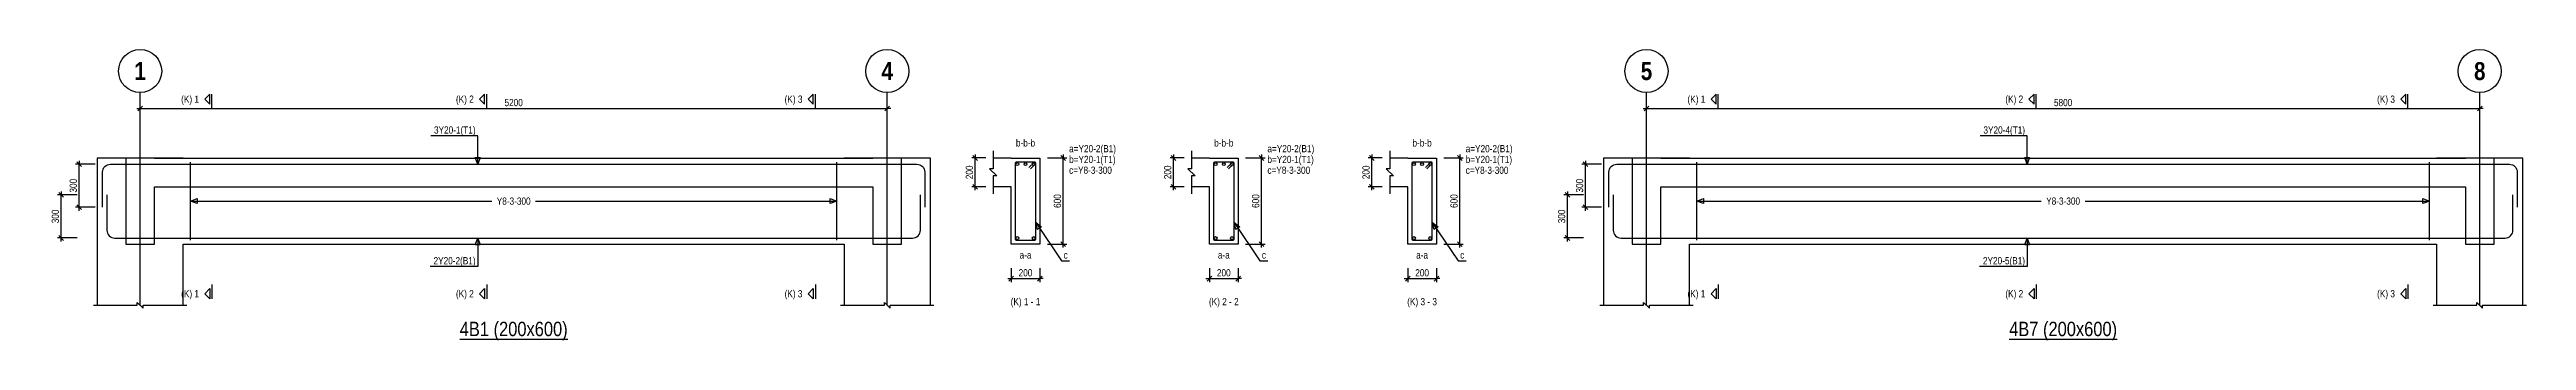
# Model space of a CAD drawing. Extents: x 0 to 206258, y -403073 to 0.
# Drawn here: x 12479 to 46959, y -193484 to -189434 of the extents above; entities that cross this region are included whole.
import ezdxf
from ezdxf.enums import TextEntityAlignment as Align
from ezdxf.lldxf.tags import DXFTag

# ---------------------------------------------------------------- set-up
doc = ezdxf.new("R2010")
doc.units = 0
doc.header["$LTSCALE"] = 1000
for name, color, linetype in [('Axis Circle(Dir 2)', 150, 'Continuous'), ('Axis Label(Dir 1)', 7, 'Continuous'), ('Axis Line(Dir 2)', 150, 'CENTER2'), ('Break Line', 5, 'Continuous'), ('Dimension Line', 5, 'Continuous'), ('Front Elevation Line', 40, 'Continuous'), ('Leader Line', 5, 'Continuous'), ('Link Line', 3, 'Continuous'), ('Rebar Label', 6, 'Continuous'), ('Rebar Line', 7, 'Continuous'), ('Section Label', 1, 'Continuous'), ('Section Line', 1, 'Continuous'), ('Top Rebar Label', 6, 'Continuous'), ('Top Rebar Line', 7, 'Continuous')]:
    doc.layers.add(name, color=color, linetype=linetype)
for name, color, linetype, true_color in [('Beam Label(D)', 94, 'Continuous', 0x008100), ('Beam Line(D)', 112, 'Continuous', 0x00bd5e), ('Link Label', 94, 'Continuous', 0x008100)]:
    doc.layers.add(name, color=color, linetype=linetype, true_color=true_color)
doc.styles.add('Axis Label(Dir 1)', font='ARIALNB.TTF', dxfattribs={"height": 250})
doc.styles.add('Beam Label(D)', font='ARIALN.TTF', dxfattribs={"height": 200})
doc.styles.add('Dimension Text', font='ARIALN.TTF', dxfattribs={"height": 100})
doc.styles.add('Link Label', font='ARIALN.TTF', dxfattribs={"height": 100})
doc.styles.add('Rebar Label', font='ARIALN.TTF', dxfattribs={"height": 100})
doc.styles.add('Section Label', font='ARIALN.TTF', dxfattribs={"height": 100})
doc.styles.add('Top Rebar Label', font='ARIALN.TTF', dxfattribs={"height": 100})
tags = doc.linetypes.add('CENTER2', pattern=[1.125, 0.75, -0.125, 0.125, -0.125]).pattern_tags.tags
tags[10:11] = [DXFTag(74, 4), DXFTag(75, 0), DXFTag(340, '0'), DXFTag(46, 0.0), DXFTag(50, 0.0), DXFTag(44, 0.0), DXFTag(45, 0.0)]
tags[8:9] = [DXFTag(74, 4), DXFTag(75, 0), DXFTag(340, '0'), DXFTag(46, 0.0), DXFTag(50, 0.0), DXFTag(44, 0.0), DXFTag(45, 0.0)]
tags[6:7] = [DXFTag(74, 4), DXFTag(75, 0), DXFTag(340, '0'), DXFTag(46, 0.0), DXFTag(50, 0.0), DXFTag(44, 0.0), DXFTag(45, 0.0)]
tags[4:5] = [DXFTag(74, 4), DXFTag(75, 0), DXFTag(340, '0'), DXFTag(46, 0.0), DXFTag(50, 0.0), DXFTag(44, 0.0), DXFTag(45, 0.0)]
doc.dimstyles.new('BEAM', dxfattribs={"dimtxt": 100, "dimasz": 30, "dimexe": 48.3, "dimexo": 103.5, "dimgap": 30, "dimtad": 1, "dimtoh": 1, "dimdec": 1, "dimlfac": 0.5, "dimdsep": 46, "dimtxsty": 'Dimension Text', "dimblk": 'PCDIM_TICK', "dimcen": 0.09, "dimclrd": 5, "dimclre": 5, "dimclrt": 5, "dimadec": 1, "dimazin": 0, "dimtp": 1, "dimtm": 1, "dimtfac": 1, "dimtdec": 4, "dimtofl": 0, "dimtmove": 0, "dimatfit": 3, "dimfxl": 1, "dimtolj": 1, "dimtzin": 0, "dimarcsym": 0})

msp = doc.modelspace()

# ---------------------------------------------------------------- texts
at = {"layer": 'Axis Label(Dir 1)', "transparency": 33554687, "style": 'Axis Label(Dir 1)'}
for s, p in [('1', (13740.146, -189734.284)), ('4', (24140.146, -189734.284)), ('5', (34709.055, -189734.284)), ('8', (46309.055, -189734.284))]:
    msp.add_text(s, height=250, dxfattribs=at).set_placement(p, align=Align.MIDDLE_CENTER)
at = {"layer": 'Beam Label(D)', "transparency": 33554687, "style": 'Beam Label(D)'}
for s, p in [('%%U4B1 (200x600)', (18940.146, -193224.284)), ('%%U4B7 (200x600)', (40509.055, -193224.284))]:
    msp.add_text(s, height=200, dxfattribs=at).set_placement(p, align=Align.TOP_CENTER)
at = {"layer": 'Link Label', "transparency": 33554687, "style": 'Link Label'}
for s, p in [(' c=Y8-3-300', (26640.146, -191164.284)), (' c=Y8-3-300', (29400.384, -191164.284)), (' c=Y8-3-300', (32160.623, -191164.284)), ('c', (26595.146, -192344.284)), ('c', (29355.384, -192344.284)), ('c', (32115.623, -192344.284))]:
    msp.add_text(s, height=100, dxfattribs=at).set_placement(p)
for p in [(18940.146, -191544.284), (40509.055, -191544.284)]:
    msp.add_text('Y8-3-300', height=100, dxfattribs=at).set_placement(p, align=Align.MIDDLE_CENTER)
at = {"layer": 'Rebar Label', "transparency": 33554687, "style": 'Rebar Label'}
for s, p in [('b-b-b', (26065.146, -190814.284)), ('b-b-b', (28825.384, -190814.284)), ('b-b-b', (31585.623, -190814.284)), ('a-a', (26065.146, -192374.284)), ('a-a', (28825.384, -192374.284)), ('a-a', (31585.623, -192374.284))]:
    msp.add_text(s, height=100, dxfattribs=at).set_placement(p, align=Align.BOTTOM_CENTER)
for p in [(26640.146, -190864.284), (29400.384, -190864.284), (32160.623, -190864.284)]:
    msp.add_text(' a=Y20-2(B1)', height=100, dxfattribs=at).set_placement(p)
for s, p in [(' 2Y20-2(B1)', (18410.146, -192424.284)), (' 2Y20-5(B1)', (39979.055, -192424.284))]:
    msp.add_text(s, height=100, dxfattribs=at).set_placement(p, align=Align.RIGHT)
at = {"layer": 'Section Label', "transparency": 33554687, "style": 'Section Label'}
for s, p in [('(K) 1', (14559.435, -190124.994)), ('(K) 2', (18384.435, -190124.994)), ('(K) 3', (22959.435, -190124.994)), ('(K) 1', (35528.344, -190124.994)), ('(K) 2', (39953.344, -190124.994)), ('(K) 3', (45128.345, -190124.994)), ('(K) 1', (14559.435, -192833.573)), ('(K) 2', (18384.435, -192833.573)), ('(K) 3', (22959.435, -192833.573)), ('(K) 1', (35528.344, -192833.573)), ('(K) 2', (39953.344, -192833.573)), ('(K) 3', (45128.345, -192833.573))]:
    msp.add_text(s, height=100, dxfattribs=at).set_placement(p, align=Align.MIDDLE_RIGHT)
for s, p in [('(K) 1 - 1', (26065.146, -193024.284)), ('(K) 2 - 2', (28825.384, -193024.284)), ('(K) 3 - 3', (31585.623, -193024.284))]:
    msp.add_text(s, height=100, dxfattribs=at).set_placement(p, align=Align.BOTTOM_CENTER)
at = {"layer": 'Top Rebar Label', "transparency": 33554687, "style": 'Top Rebar Label'}
for s, p in [(' 3Y20-1(T1)', (18410.146, -190604.284)), (' 3Y20-4(T1)', (39979.055, -190604.284))]:
    msp.add_text(s, height=100, dxfattribs=at).set_placement(p, align=Align.RIGHT)
for p in [(26640.146, -191014.284), (29400.384, -191014.284), (32160.623, -191014.284)]:
    msp.add_text(' b=Y20-1(T1)', height=100, dxfattribs=at).set_placement(p)

# ---------------------------------------------------------------- blocks, each defined once
blk = doc.blocks.new('PCDIM_TICK')
at = {"layer": 'Dimension Line', "color": 0, "transparency": 33554687}
for p, q in [((1.1, 1.1), (-1.1, -1.1)), ((1.6, 0), (0, 0))]:
    blk.add_line(p, q, dxfattribs=at)
blk = doc.blocks.new('*U2684')
at = {"layer": 'Dimension Line', "color": 5, "true_color": 0x0000ff, "transparency": 16777216}
for p, q in [((13115, -191030), (12842, -191030)), ((12890, -191630), (12890, -191030)), ((13115, -191630), (12842, -191630))]:
    blk.add_line(p, q, dxfattribs=at)
at = {"layer": 'Dimension Line', "color": 5, "true_color": 0x0000ff, "transparency": 16777216, "xscale": 30, "yscale": 30}
for p, rotation in [((12890, -191030), 89.99999999999447), ((12890, -191630), 269.9999999999834)]:
    blk.add_blockref('PCDIM_TICK', p, dxfattribs=dict(at, rotation=rotation))
at = {"layer": 'Dimension Line', "color": 5, "true_color": 0x0000ff, "transparency": 16777216, "insert": (12860, -191330), "char_height": 100, "width": 181.5, "attachment_point": 8, "rotation": 90, "style": 'Dimension Text'}
blk.add_mtext('300', dxfattribs=at)
blk = doc.blocks.new('*U2685')
at = {"layer": 'Dimension Line', "color": 5, "true_color": 0x0000ff, "transparency": 16777216}
for p, q in [((12865, -191458), (12592, -191458)), ((12640, -192058), (12640, -191458)), ((12865, -192058), (12592, -192058))]:
    blk.add_line(p, q, dxfattribs=at)
at = {"layer": 'Dimension Line', "color": 5, "true_color": 0x0000ff, "transparency": 16777216, "xscale": 30, "yscale": 30}
for p, rotation in [((12640, -191458), 89.99999999999447), ((12640, -192058), 269.9999999999834)]:
    blk.add_blockref('PCDIM_TICK', p, dxfattribs=dict(at, rotation=rotation))
at = {"layer": 'Dimension Line', "color": 5, "true_color": 0x0000ff, "transparency": 16777216, "insert": (12610, -191758), "char_height": 100, "width": 181.5, "attachment_point": 8, "rotation": 90, "style": 'Dimension Text'}
blk.add_mtext('300', dxfattribs=at)
blk = doc.blocks.new('*U2686')
at = {"layer": 'Dimension Line', "color": 5, "true_color": 0x0000ff, "transparency": 16777216}
for p, q in [((13740, -190401), (13740, -190206)), ((13740, -190254), (24140, -190254)), ((24140, -190401), (24140, -190206))]:
    blk.add_line(p, q, dxfattribs=at)
at = {"layer": 'Dimension Line', "color": 5, "true_color": 0x0000ff, "transparency": 16777216, "xscale": 30, "yscale": 30, "rotation": 180.0000000000004}
blk.add_blockref('PCDIM_TICK', (13740, -190254), dxfattribs=at)
at = {"layer": 'Dimension Line', "color": 5, "true_color": 0x0000ff, "transparency": 16777216, "xscale": 30, "yscale": 30}
blk.add_blockref('PCDIM_TICK', (24140, -190254), dxfattribs=at)
at = {"layer": 'Dimension Line', "color": 5, "true_color": 0x0000ff, "transparency": 16777216, "insert": (18940, -190224), "char_height": 100, "width": 245.98, "attachment_point": 8, "style": 'Dimension Text'}
blk.add_mtext('5200', dxfattribs=at)
blk = doc.blocks.new('*U2687')
at = {"layer": 'Dimension Line', "color": 5, "true_color": 0x0000ff, "transparency": 16777216}
for p, q in [((26369, -190944), (26638, -190944)), ((26590, -192144), (26590, -190944)), ((26369, -192144), (26638, -192144))]:
    blk.add_line(p, q, dxfattribs=at)
at = {"layer": 'Dimension Line', "color": 5, "true_color": 0x0000ff, "transparency": 16777216, "xscale": 30, "yscale": 30}
for p, rotation in [((26590, -190944), 89.99999999999447), ((26590, -192144), 269.9999999999834)]:
    blk.add_blockref('PCDIM_TICK', p, dxfattribs=dict(at, rotation=rotation))
at = {"layer": 'Dimension Line', "color": 5, "true_color": 0x0000ff, "transparency": 16777216, "insert": (26560, -191544), "char_height": 100, "width": 181.97, "attachment_point": 8, "rotation": 90, "style": 'Dimension Text'}
blk.add_mtext('600', dxfattribs=at)
blk = doc.blocks.new('*U2688')
at = {"layer": 'Dimension Line', "color": 5, "true_color": 0x0000ff, "transparency": 16777216}
for p, q in [((25512, -190944), (25317, -190944)), ((25365, -191344), (25365, -190944)), ((25512, -191344), (25317, -191344))]:
    blk.add_line(p, q, dxfattribs=at)
at = {"layer": 'Dimension Line', "color": 5, "true_color": 0x0000ff, "transparency": 16777216, "xscale": 30, "yscale": 30}
for p, rotation in [((25365, -190944), 89.99999999999447), ((25365, -191344), 269.9999999999834)]:
    blk.add_blockref('PCDIM_TICK', p, dxfattribs=dict(at, rotation=rotation))
at = {"layer": 'Dimension Line', "color": 5, "true_color": 0x0000ff, "transparency": 16777216, "insert": (25335, -191144), "char_height": 100, "width": 182.77, "attachment_point": 8, "rotation": 90, "style": 'Dimension Text'}
blk.add_mtext('200', dxfattribs=at)
blk = doc.blocks.new('*U2689')
at = {"layer": 'Dimension Line', "color": 5, "true_color": 0x0000ff, "transparency": 16777216}
for p, q in [((25865, -192478), (25865, -192673)), ((25865, -192624), (26265, -192624)), ((26265, -192478), (26265, -192673))]:
    blk.add_line(p, q, dxfattribs=at)
at = {"layer": 'Dimension Line', "color": 5, "true_color": 0x0000ff, "transparency": 16777216, "xscale": 30, "yscale": 30, "rotation": 180.0000000000004}
blk.add_blockref('PCDIM_TICK', (25865, -192624), dxfattribs=at)
at = {"layer": 'Dimension Line', "color": 5, "true_color": 0x0000ff, "transparency": 16777216, "xscale": 30, "yscale": 30}
blk.add_blockref('PCDIM_TICK', (26265, -192624), dxfattribs=at)
at = {"layer": 'Dimension Line', "color": 5, "true_color": 0x0000ff, "transparency": 16777216, "insert": (26065, -192594), "char_height": 100, "width": 182.77, "attachment_point": 8, "style": 'Dimension Text'}
blk.add_mtext('200', dxfattribs=at)
blk = doc.blocks.new('*U2690')
at = {"layer": 'Dimension Line', "color": 5, "true_color": 0x0000ff, "transparency": 16777216}
for p, q in [((29129, -190944), (29399, -190944)), ((29350, -192144), (29350, -190944)), ((29129, -192144), (29399, -192144))]:
    blk.add_line(p, q, dxfattribs=at)
at = {"layer": 'Dimension Line', "color": 5, "true_color": 0x0000ff, "transparency": 16777216, "xscale": 30, "yscale": 30}
for p, rotation in [((29350, -190944), 89.99999999999447), ((29350, -192144), 269.9999999999834)]:
    blk.add_blockref('PCDIM_TICK', p, dxfattribs=dict(at, rotation=rotation))
at = {"layer": 'Dimension Line', "color": 5, "true_color": 0x0000ff, "transparency": 16777216, "insert": (29320, -191544), "char_height": 100, "width": 181.97, "attachment_point": 8, "rotation": 90, "style": 'Dimension Text'}
blk.add_mtext('600', dxfattribs=at)
blk = doc.blocks.new('*U2691')
at = {"layer": 'Dimension Line', "color": 5, "true_color": 0x0000ff, "transparency": 16777216}
for p, q in [((28272, -190944), (28077, -190944)), ((28125, -191344), (28125, -190944)), ((28272, -191344), (28077, -191344))]:
    blk.add_line(p, q, dxfattribs=at)
at = {"layer": 'Dimension Line', "color": 5, "true_color": 0x0000ff, "transparency": 16777216, "xscale": 30, "yscale": 30}
for p, rotation in [((28125, -190944), 89.99999999999447), ((28125, -191344), 269.9999999999834)]:
    blk.add_blockref('PCDIM_TICK', p, dxfattribs=dict(at, rotation=rotation))
at = {"layer": 'Dimension Line', "color": 5, "true_color": 0x0000ff, "transparency": 16777216, "insert": (28095, -191144), "char_height": 100, "width": 182.77, "attachment_point": 8, "rotation": 90, "style": 'Dimension Text'}
blk.add_mtext('200', dxfattribs=at)
blk = doc.blocks.new('*U2692')
at = {"layer": 'Dimension Line', "color": 5, "true_color": 0x0000ff, "transparency": 16777216}
for p, q in [((28625, -192478), (28625, -192673)), ((28625, -192624), (29025, -192624)), ((29025, -192478), (29025, -192673))]:
    blk.add_line(p, q, dxfattribs=at)
at = {"layer": 'Dimension Line', "color": 5, "true_color": 0x0000ff, "transparency": 16777216, "xscale": 30, "yscale": 30, "rotation": 180.0000000000004}
blk.add_blockref('PCDIM_TICK', (28625, -192624), dxfattribs=at)
at = {"layer": 'Dimension Line', "color": 5, "true_color": 0x0000ff, "transparency": 16777216, "xscale": 30, "yscale": 30}
blk.add_blockref('PCDIM_TICK', (29025, -192624), dxfattribs=at)
at = {"layer": 'Dimension Line', "color": 5, "true_color": 0x0000ff, "transparency": 16777216, "insert": (28825, -192594), "char_height": 100, "width": 182.77, "attachment_point": 8, "style": 'Dimension Text'}
blk.add_mtext('200', dxfattribs=at)
blk = doc.blocks.new('*U2693')
at = {"layer": 'Dimension Line', "color": 5, "true_color": 0x0000ff, "transparency": 16777216}
for p, q in [((31889, -190944), (32159, -190944)), ((32111, -192144), (32111, -190944)), ((31889, -192144), (32159, -192144))]:
    blk.add_line(p, q, dxfattribs=at)
at = {"layer": 'Dimension Line', "color": 5, "true_color": 0x0000ff, "transparency": 16777216, "xscale": 30, "yscale": 30}
for p, rotation in [((32111, -190944), 89.99999999999447), ((32111, -192144), 269.9999999999834)]:
    blk.add_blockref('PCDIM_TICK', p, dxfattribs=dict(at, rotation=rotation))
at = {"layer": 'Dimension Line', "color": 5, "true_color": 0x0000ff, "transparency": 16777216, "insert": (32081, -191544), "char_height": 100, "width": 181.97, "attachment_point": 8, "rotation": 90, "style": 'Dimension Text'}
blk.add_mtext('600', dxfattribs=at)
blk = doc.blocks.new('*U2694')
at = {"layer": 'Dimension Line', "color": 5, "true_color": 0x0000ff, "transparency": 16777216}
for p, q in [((31032, -190944), (30837, -190944)), ((30886, -191344), (30886, -190944)), ((31032, -191344), (30837, -191344))]:
    blk.add_line(p, q, dxfattribs=at)
at = {"layer": 'Dimension Line', "color": 5, "true_color": 0x0000ff, "transparency": 16777216, "xscale": 30, "yscale": 30}
for p, rotation in [((30886, -190944), 89.99999999999447), ((30886, -191344), 269.9999999999834)]:
    blk.add_blockref('PCDIM_TICK', p, dxfattribs=dict(at, rotation=rotation))
at = {"layer": 'Dimension Line', "color": 5, "true_color": 0x0000ff, "transparency": 16777216, "insert": (30856, -191144), "char_height": 100, "width": 182.77, "attachment_point": 8, "rotation": 90, "style": 'Dimension Text'}
blk.add_mtext('200', dxfattribs=at)
blk = doc.blocks.new('*U2695')
at = {"layer": 'Dimension Line', "color": 5, "true_color": 0x0000ff, "transparency": 16777216}
for p, q in [((31386, -192478), (31386, -192673)), ((31386, -192624), (31786, -192624)), ((31786, -192478), (31786, -192673))]:
    blk.add_line(p, q, dxfattribs=at)
at = {"layer": 'Dimension Line', "color": 5, "true_color": 0x0000ff, "transparency": 16777216, "xscale": 30, "yscale": 30, "rotation": 180.0000000000004}
blk.add_blockref('PCDIM_TICK', (31386, -192624), dxfattribs=at)
at = {"layer": 'Dimension Line', "color": 5, "true_color": 0x0000ff, "transparency": 16777216, "xscale": 30, "yscale": 30}
blk.add_blockref('PCDIM_TICK', (31786, -192624), dxfattribs=at)
at = {"layer": 'Dimension Line', "color": 5, "true_color": 0x0000ff, "transparency": 16777216, "insert": (31586, -192594), "char_height": 100, "width": 182.77, "attachment_point": 8, "style": 'Dimension Text'}
blk.add_mtext('200', dxfattribs=at)
blk = doc.blocks.new('*U2696')
at = {"layer": 'Dimension Line', "color": 5, "true_color": 0x0000ff, "transparency": 16777216}
for p, q in [((34084, -191030), (33811, -191030)), ((33859, -191630), (33859, -191030)), ((34084, -191630), (33811, -191630))]:
    blk.add_line(p, q, dxfattribs=at)
at = {"layer": 'Dimension Line', "color": 5, "true_color": 0x0000ff, "transparency": 16777216, "xscale": 30, "yscale": 30}
for p, rotation in [((33859, -191030), 89.99999999999447), ((33859, -191630), 269.9999999999834)]:
    blk.add_blockref('PCDIM_TICK', p, dxfattribs=dict(at, rotation=rotation))
at = {"layer": 'Dimension Line', "color": 5, "true_color": 0x0000ff, "transparency": 16777216, "insert": (33829, -191330), "char_height": 100, "width": 181.5, "attachment_point": 8, "rotation": 90, "style": 'Dimension Text'}
blk.add_mtext('300', dxfattribs=at)
blk = doc.blocks.new('*U2697')
at = {"layer": 'Dimension Line', "color": 5, "true_color": 0x0000ff, "transparency": 16777216}
for p, q in [((33834, -191458), (33561, -191458)), ((33609, -192058), (33609, -191458)), ((33834, -192058), (33561, -192058))]:
    blk.add_line(p, q, dxfattribs=at)
at = {"layer": 'Dimension Line', "color": 5, "true_color": 0x0000ff, "transparency": 16777216, "xscale": 30, "yscale": 30}
for p, rotation in [((33609, -191458), 89.99999999999447), ((33609, -192058), 269.9999999999834)]:
    blk.add_blockref('PCDIM_TICK', p, dxfattribs=dict(at, rotation=rotation))
at = {"layer": 'Dimension Line', "color": 5, "true_color": 0x0000ff, "transparency": 16777216, "insert": (33579, -191758), "char_height": 100, "width": 181.5, "attachment_point": 8, "rotation": 90, "style": 'Dimension Text'}
blk.add_mtext('300', dxfattribs=at)
blk = doc.blocks.new('*U2698')
at = {"layer": 'Dimension Line', "color": 5, "true_color": 0x0000ff, "transparency": 16777216}
for p, q in [((34709, -190401), (34709, -190206)), ((34709, -190254), (46309, -190254)), ((46309, -190401), (46309, -190206))]:
    blk.add_line(p, q, dxfattribs=at)
at = {"layer": 'Dimension Line', "color": 5, "true_color": 0x0000ff, "transparency": 16777216, "xscale": 30, "yscale": 30, "rotation": 180.0000000000004}
blk.add_blockref('PCDIM_TICK', (34709, -190254), dxfattribs=at)
at = {"layer": 'Dimension Line', "color": 5, "true_color": 0x0000ff, "transparency": 16777216, "xscale": 30, "yscale": 30}
blk.add_blockref('PCDIM_TICK', (46309, -190254), dxfattribs=at)
at = {"layer": 'Dimension Line', "color": 5, "true_color": 0x0000ff, "transparency": 16777216, "insert": (40509, -190224), "char_height": 100, "width": 245.98, "attachment_point": 8, "style": 'Dimension Text'}
blk.add_mtext('5800', dxfattribs=at)

# ---------------------------------------------------------------- dimensions: what is measured, and where the dimension line sits
at = {"layer": 'Dimension Line', "transparency": 33554687}
for base, p1, p2, text, picture, middle in [((18940.146, -190254.284), (13740.146, -190504.284), (24140.146, -190504.284), '5200', '*U2686', (18940.146, -190254.284)), ((40509.055, -190254.284), (34709.055, -190504.284), (46309.055, -190504.284), '5800', '*U2698', (40509.055, -190254.284)), ((26065.146, -192624.284), (25865.146, -192374.284), (26265.146, -192374.284), '200', '*U2689', (26065.146, -192624.284)), ((28825.384, -192624.284), (28625.384, -192374.284), (29025.384, -192374.284), '200', '*U2692', (28825.384, -192624.284)), ((31585.623, -192624.284), (31385.623, -192374.284), (31785.623, -192374.284), '200', '*U2695', (31585.623, -192624.284))]:
    dim = msp.add_linear_dim(base=base, p1=p1, p2=p2, text=text, dimstyle='BEAM', override={"dimscale": 1, "dimtxt": 100, "dimasz": 30, "dimexe": 48.3, "dimexo": 103.5, "dimgap": 30, "dimtad": 1, "dimtih": 0, "dimdec": 1, "dimlfac": 0.5, "dimzin": 8, "dimlunit": 2, "dimpost": '', "dimtxsty": 'Dimension Text', "dimblk": 'PCDIM_TICK', "dimse1": 0, "dimse2": 0, "dimsd2": 0, "dimclrd": 5, "dimclre": 5, "dimclrt": 5, "dimaunit": 0, "dimadec": 1, "dimazin": 0, "dimtol": 0, "dimtp": 1, "dimtm": 1, "dimtmove": 0}, dxfattribs=at)
    dim.commit()
    dim.dimension.update_dxf_attribs({"geometry": picture, "text_midpoint": middle})
for base, p1, p2, text, picture, middle in [((12890.146, -191330.284), (13218.146, -191630.284), (13218.146, -191030.284), '300', '*U2684', (12890.146, -191330.284)), ((25365.146, -191144.284), (25615.146, -191344.284), (25615.146, -190944.284), '200', '*U2688', (25365.146, -191144.284)), ((26590.146, -191544.284), (26265.146, -192144.284), (26265.146, -190944.284), '600', '*U2687', (26590.146, -191544.284)), ((28125.384, -191144.284), (28375.384, -191344.284), (28375.384, -190944.284), '200', '*U2691', (28125.384, -191144.284)), ((29350.384, -191544.284), (29025.384, -192144.284), (29025.384, -190944.284), '600', '*U2690', (29350.384, -191544.284)), ((30885.623, -191144.284), (31135.623, -191344.284), (31135.623, -190944.284), '200', '*U2694', (30885.623, -191144.284)), ((32110.623, -191544.284), (31785.623, -192144.284), (31785.623, -190944.284), '600', '*U2693', (32110.623, -191544.284)), ((33859.055, -191330.284), (34187.055, -191630.284), (34187.055, -191030.284), '300', '*U2696', (33859.055, -191330.284)), ((12640.146, -191758.284), (12968.146, -192058.284), (12968.146, -191458.284), '300', '*U2685', (12640.146, -191758.284)), ((33609.055, -191758.284), (33937.055, -192058.284), (33937.055, -191458.284), '300', '*U2697', (33609.055, -191758.284))]:
    dim = msp.add_linear_dim(base=base, p1=p1, p2=p2, angle=90, text=text, dimstyle='BEAM', override={"dimscale": 1, "dimtxt": 100, "dimasz": 30, "dimexe": 48.3, "dimexo": 103.5, "dimgap": 30, "dimtad": 1, "dimtih": 0, "dimdec": 1, "dimlfac": 0.5, "dimzin": 8, "dimlunit": 2, "dimpost": '', "dimtxsty": 'Dimension Text', "dimblk": 'PCDIM_TICK', "dimse1": 0, "dimse2": 0, "dimsd2": 0, "dimclrd": 5, "dimclre": 5, "dimclrt": 5, "dimaunit": 0, "dimadec": 1, "dimazin": 0, "dimtol": 0, "dimtp": 1, "dimtm": 1, "dimtmove": 0}, dxfattribs=at)
    dim.commit()
    dim.dimension.update_dxf_attribs({"geometry": picture, "text_midpoint": middle})

# ---------------------------------------------------------------- linework, layer by layer
at = {"layer": 'Axis Circle(Dir 2)', "transparency": 33554687}
for centre in [(13740.146, -189734.284), (24140.146, -189734.284), (34709.055, -189734.284), (46309.055, -189734.284)]:
    msp.add_circle(centre, 300, dxfattribs=at)
at = {"layer": 'Axis Line(Dir 2)', "transparency": 33554687}
for points in [[(13740.146, -192994.284), (13740.146, -190034.284)], [(24140.146, -192994.284), (24140.146, -190034.284)], [(34709.055, -192994.284), (34709.055, -190034.284)], [(46309.055, -192994.284), (46309.055, -190034.284)]]:
    msp.add_lwpolyline(points, dxfattribs=at)
at = {"layer": 'Beam Line(D)', "transparency": 33554687}
for points in [[(13140.146, -190944.284), (13140.146, -192994.284)], [(14340.146, -190944.284), (13140.146, -190944.284)], [(14340.146, -190944.284), (23540.146, -190944.284)], [(24740.146, -190944.284), (23540.146, -190944.284)], [(24740.146, -192994.284), (24740.146, -190944.284)], [(25865.146, -190944.284), (26265.146, -190944.284), (26265.146, -192144.284), (25865.146, -192144.284), (25865.146, -191344.284), (25615.146, -191344.284)], [(25865.146, -190944.284), (25615.146, -190944.284)], [(25865.146, -190944.284), (25865.146, -190944.284)], [(28625.384, -190944.284), (29025.384, -190944.284), (29025.384, -192144.284), (28625.384, -192144.284), (28625.384, -191344.284), (28375.384, -191344.284)], [(28625.384, -190944.284), (28375.384, -190944.284)], [(28625.384, -190944.284), (28625.384, -190944.284)], [(31385.623, -190944.284), (31785.623, -190944.284), (31785.623, -192144.284), (31385.623, -192144.284), (31385.623, -191344.284), (31135.623, -191344.284)], [(31385.623, -190944.284), (31135.623, -190944.284)], [(31385.623, -190944.284), (31385.623, -190944.284)], [(34109.055, -190944.284), (34109.055, -192994.284)], [(35309.055, -190944.284), (34109.055, -190944.284)], [(35309.055, -190944.284), (45709.055, -190944.284)], [(46909.055, -190944.284), (45709.055, -190944.284)], [(46909.055, -192994.284), (46909.055, -190944.284)], [(14340.146, -192994.284), (14340.146, -192144.284)], [(14340.146, -192144.284), (23540.146, -192144.284)], [(23540.146, -192144.284), (23540.146, -192994.284)], [(35309.055, -192994.284), (35309.055, -192144.284)], [(35309.055, -192144.284), (45709.055, -192144.284)], [(45709.055, -192144.284), (45709.055, -192994.284)]]:
    msp.add_lwpolyline(points, dxfattribs=at)
at = {"layer": 'Break Line', "transparency": 33554687}
for points in [[(25615.146, -190844.284), (25615.146, -191094.284), (25565.146, -191094.284), (25665.146, -191194.284), (25615.146, -191194.284), (25615.146, -191444.284)], [(28375.384, -190844.284), (28375.384, -191094.284), (28325.384, -191094.284), (28425.384, -191194.284), (28375.384, -191194.284), (28375.384, -191444.284)], [(31135.623, -190844.284), (31135.623, -191094.284), (31085.623, -191094.284), (31185.623, -191194.284), (31135.623, -191194.284), (31135.623, -191444.284)], [(13090.146, -192994.284), (13700.146, -192994.284), (13700.146, -192954.284), (13780.146, -193034.284), (13780.146, -192994.284), (14390.146, -192994.284)], [(23490.146, -192994.284), (24100.146, -192994.284), (24100.146, -192954.284), (24180.146, -193034.284), (24180.146, -192994.284), (24790.146, -192994.284)], [(34059.055, -192994.284), (34669.055, -192994.284), (34669.055, -192954.284), (34749.055, -193034.284), (34749.055, -192994.284), (35359.055, -192994.284)], [(45659.055, -192994.284), (46269.055, -192994.284), (46269.055, -192954.284), (46349.055, -193034.284), (46349.055, -192994.284), (46959.055, -192994.284)]]:
    msp.add_lwpolyline(points, dxfattribs=at)
at = {"layer": 'Front Elevation Line', "transparency": 33554687}
for points in [[(13940.146, -190944.284), (13540.146, -190944.284)], [(13540.146, -190944.284), (13540.146, -192144.284)], [(13940.146, -190944.284), (23940.146, -190944.284)], [(24340.146, -190944.284), (23940.146, -190944.284)], [(24340.146, -192144.284), (24340.146, -190944.284)], [(34909.055, -190944.284), (34509.055, -190944.284)], [(34509.055, -190944.284), (34509.055, -192144.284)], [(34909.055, -190944.284), (46109.055, -190944.284)], [(46509.055, -190944.284), (46109.055, -190944.284)], [(46509.055, -192144.284), (46509.055, -190944.284)], [(13940.146, -192144.284), (13940.146, -191344.284)], [(13940.146, -191344.284), (23940.146, -191344.284)], [(23940.146, -191344.284), (23940.146, -192144.284)], [(34909.055, -192144.284), (34909.055, -191344.284)], [(34909.055, -191344.284), (46109.055, -191344.284)], [(46109.054, -191344.284), (46109.055, -192144.284)], [(13540.146, -192144.284), (13940.146, -192144.284)], [(23940.146, -192144.284), (24340.146, -192144.284)], [(34509.055, -192144.284), (34909.055, -192144.284)], [(46109.055, -192144.284), (46509.055, -192144.284)]]:
    msp.add_lwpolyline(points, dxfattribs=at)
at = {"layer": 'Leader Line', "transparency": 33554687}
for points in [[(18440.145, -191030.284), (18440.146, -190634.284), (17785.154, -190634.284)], [(40009.055, -191030.284), (40009.055, -190634.284), (39354.064, -190634.284)], [(18405.943, -190936.314), (18474.347, -190936.314), (18440.145, -191030.284), (18405.943, -190936.314)], [(39974.853, -190936.314), (40043.257, -190936.314), (40009.055, -191030.284), (39974.853, -190936.314)], [(14440.146, -191544.284), (14534.115, -191510.082), (14534.115, -191578.486), (14440.146, -191544.284), (18635.502, -191544.284)], [(19244.79, -191544.284), (23440.146, -191544.284), (23346.176, -191578.486), (23346.176, -191510.082), (23440.146, -191544.284)], [(35409.055, -191544.284), (35503.024, -191510.082), (35503.024, -191578.486), (35409.055, -191544.284), (40204.411, -191544.284)], [(40813.699, -191544.284), (45609.054, -191544.284), (45515.085, -191578.486), (45515.085, -191510.082), (45609.054, -191544.284)], [(26288.086, -191903.009), (26231.402, -191941.297), (26207.146, -191844.284), (26288.086, -191903.009)], [(26207.146, -191844.284), (26565.146, -192374.284), (26678.275, -192374.284)], [(29048.325, -191903.008), (28991.641, -191941.297), (28967.384, -191844.283), (29048.325, -191903.008)], [(28967.384, -191844.283), (29325.384, -192374.284), (29438.514, -192374.284)], [(31808.563, -191903.008), (31751.879, -191941.296), (31727.622, -191844.283), (31808.563, -191903.008)], [(31727.622, -191844.283), (32085.623, -192374.284), (32198.752, -192374.284)], [(18440.145, -192058.284), (18440.146, -192454.284), (17777.472, -192454.284)], [(18474.347, -192152.253), (18405.943, -192152.253), (18440.145, -192058.284), (18474.347, -192152.253)], [(40009.055, -192058.284), (40009.055, -192454.284), (39346.382, -192454.284)], [(40043.257, -192152.253), (39974.853, -192152.253), (40009.055, -192058.284), (40043.257, -192152.253)]]:
    msp.add_lwpolyline(points, dxfattribs=at)
at = {"layer": 'Link Line', "transparency": 33554687}
for p, q in [((14440.146, -192086.284), (14440.146, -191002.284)), ((23440.146, -192086.284), (23440.146, -191002.284)), ((35409.055, -192086.284), (35409.055, -191002.284)), ((45609.054, -192086.284), (45609.054, -191002.284))]:
    msp.add_line(p, q, dxfattribs=at)
for points in [[(26132.335, -191096.894), (26203.045, -191026.183, 0.668178638), (26193.146, -191002.284), (25937.146, -191002.284, 0.414213562), (25923.146, -191016.284), (25923.146, -192072.284, 0.414213562), (25937.146, -192086.284), (26193.146, -192086.284, 0.414213562), (26207.146, -192072.284), (26207.146, -191016.284, 0.668178638), (26183.246, -191006.384), (26112.536, -191077.095)], [(28892.573, -191096.894), (28963.284, -191026.183, 0.668178638), (28953.384, -191002.284), (28697.384, -191002.284, 0.414213562), (28683.384, -191016.284), (28683.384, -192072.284, 0.414213562), (28697.384, -192086.284), (28953.384, -192086.284, 0.414213562), (28967.384, -192072.284), (28967.384, -191016.284, 0.668178638), (28943.485, -191006.384), (28872.774, -191077.095)], [(31652.812, -191096.894), (31723.523, -191026.183, 0.668178638), (31713.623, -191002.284), (31457.623, -191002.284, 0.414213562), (31443.623, -191016.284), (31443.623, -192072.284, 0.414213562), (31457.623, -192086.284), (31713.623, -192086.284, 0.414213562), (31727.623, -192072.284), (31727.623, -191016.284, 0.668178638), (31703.724, -191006.384), (31633.013, -191077.095)]]:
    msp.add_lwpolyline(points, format="xyb", dxfattribs=at)
at = {"layer": 'Rebar Line', "transparency": 33554687}
for points in [[(13278.146, -191458.284), (13278.146, -191948.328, 0.414213562), (13388.102, -192058.284), (24492.19, -192058.284, 0.414213562), (24602.146, -191948.328), (24602.146, -191458.284)], [(34247.055, -191458.284), (34247.055, -191948.328, 0.414213562), (34357.011, -192058.284), (46661.099, -192058.284, 0.414213562), (46771.055, -191948.328), (46771.055, -191458.284)]]:
    msp.add_lwpolyline(points, format="xyb", dxfattribs=at)
for centre in [(25951.146, -191030.284), (26065.146, -191030.284), (26179.146, -191030.284), (28711.384, -191030.284), (28825.384, -191030.284), (28939.384, -191030.284), (31471.623, -191030.284), (31585.623, -191030.284), (31699.623, -191030.284), (25951.146, -192058.284), (26179.146, -192058.284), (28711.384, -192058.284), (28939.384, -192058.284), (31471.623, -192058.284), (31699.623, -192058.284)]:
    msp.add_circle(centre, 20, dxfattribs=at)
at = {"layer": 'Section Line', "transparency": 33554687}
for points in [[(14710.146, -190054.284), (14639.435, -190124.994), (14710.146, -190195.705), (14710.146, -190054.284)], [(14740.146, -190254.284), (14740.146, -190054.284)], [(18535.146, -190054.284), (18464.435, -190124.994), (18535.146, -190195.705), (18535.146, -190054.284)], [(18565.146, -190254.284), (18565.146, -190054.284)], [(23110.145, -190054.284), (23039.435, -190124.994), (23110.145, -190195.705), (23110.145, -190054.284)], [(23140.145, -190254.284), (23140.145, -190054.284)], [(35679.055, -190054.284), (35608.344, -190124.994), (35679.055, -190195.705), (35679.055, -190054.284)], [(35709.055, -190254.284), (35709.055, -190054.284)], [(40104.055, -190054.284), (40033.344, -190124.994), (40104.055, -190195.705), (40104.055, -190054.284)], [(40134.055, -190254.284), (40134.055, -190054.284)], [(45279.055, -190054.284), (45208.345, -190124.994), (45279.055, -190195.705), (45279.055, -190054.284)], [(45309.055, -190254.284), (45309.055, -190054.284)], [(14740.146, -192704.284), (14740.146, -192904.284)], [(18565.146, -192704.284), (18565.146, -192904.284)], [(23140.145, -192704.284), (23140.145, -192904.284)], [(35709.055, -192704.284), (35709.055, -192904.284)], [(40134.055, -192704.284), (40134.055, -192904.284)], [(45309.055, -192704.284), (45309.055, -192904.284)], [(14710.146, -192904.284), (14710.146, -192904.284), (14639.435, -192833.573), (14710.146, -192762.862), (14710.146, -192904.284)], [(18535.146, -192904.284), (18535.146, -192904.284), (18464.435, -192833.573), (18535.146, -192762.862), (18535.146, -192904.284)], [(23110.145, -192904.284), (23110.145, -192904.284), (23039.435, -192833.573), (23110.145, -192762.862), (23110.145, -192904.284)], [(35679.055, -192904.284), (35679.055, -192904.284), (35608.344, -192833.573), (35679.055, -192762.862), (35679.055, -192904.284)], [(40104.055, -192904.284), (40104.055, -192904.284), (40033.344, -192833.573), (40104.055, -192762.862), (40104.055, -192904.284)], [(45279.055, -192904.284), (45279.055, -192904.284), (45208.345, -192833.573), (45279.055, -192762.862), (45279.055, -192904.284)]]:
    msp.add_lwpolyline(points, dxfattribs=at)
at = {"layer": 'Top Rebar Line', "transparency": 33554687}
for points in [[(13218.146, -191630.284), (13218.146, -191140.239, -0.414213562), (13328.102, -191030.284), (24552.19, -191030.284, -0.414213562), (24662.146, -191140.239), (24662.146, -191630.284)], [(34187.055, -191630.284), (34187.055, -191140.239, -0.414213562), (34297.011, -191030.284), (46721.099, -191030.284, -0.414213562), (46831.055, -191140.239), (46831.055, -191630.284)]]:
    msp.add_lwpolyline(points, format="xyb", dxfattribs=at)

msp.set_redraw_order([(e.dxf.handle, doc.entitydb.next_handle()) for e in msp.query("TEXT MTEXT ATTDEF DIMENSION ARC_DIMENSION")])  # texts and dimensions are drawn at this point

doc.saveas('drawing.dxf')
